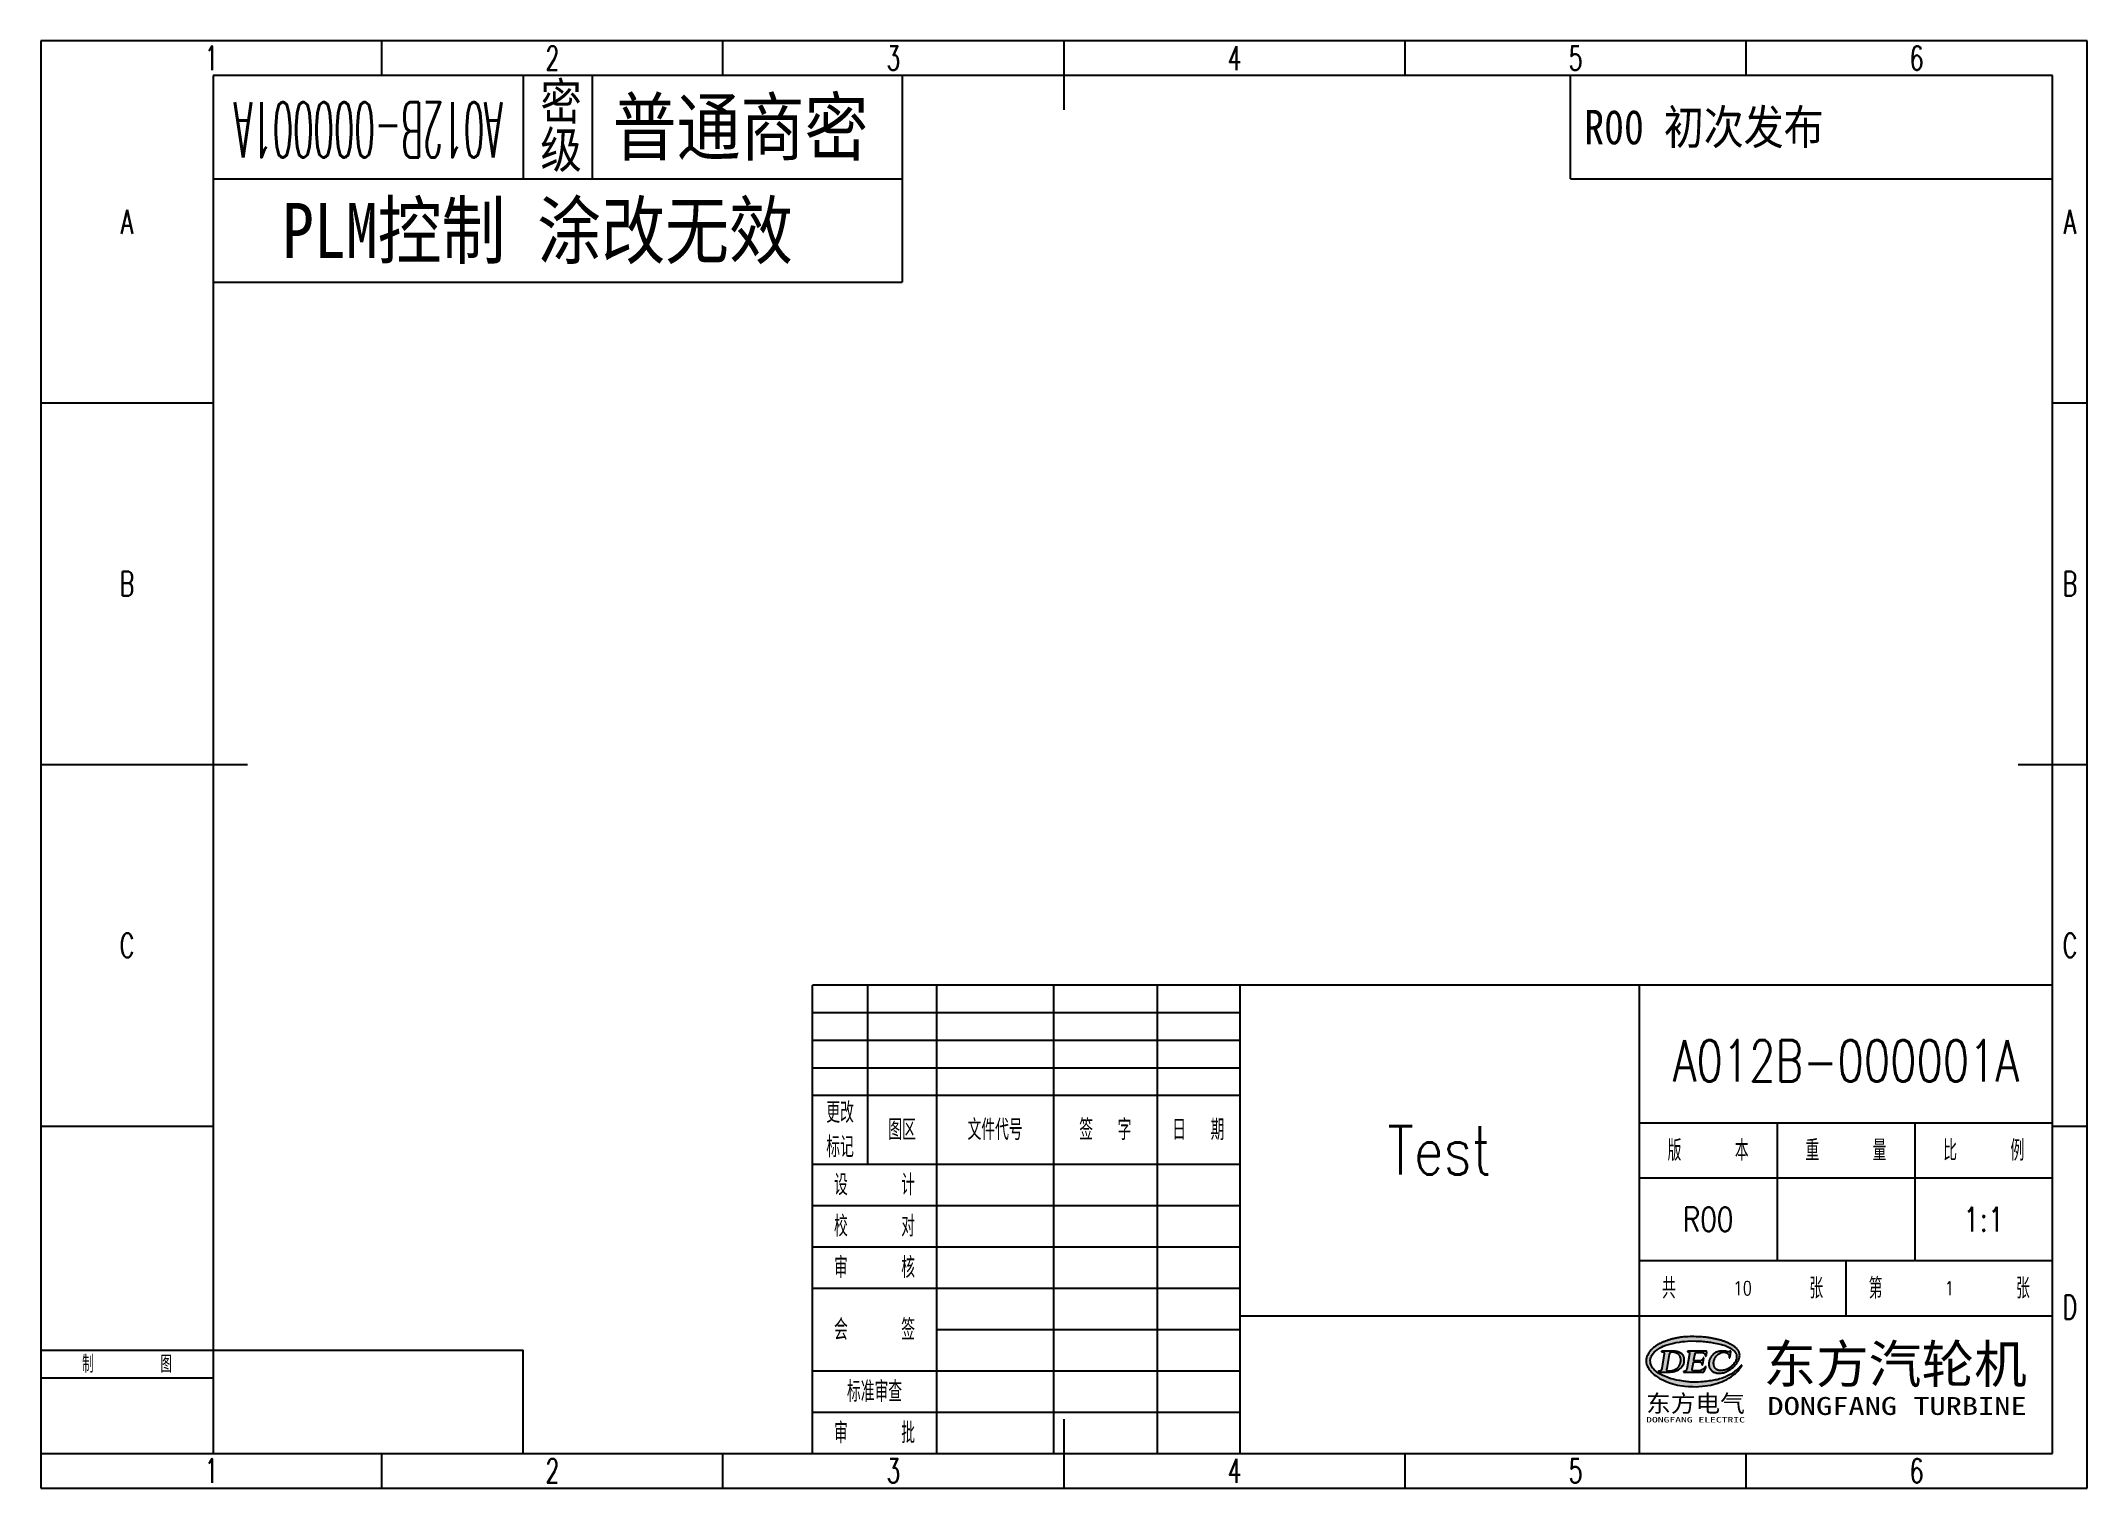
# Model space of a CAD drawing. Header units: millimetres. Extents: x 0 to 297, y 0 to 210.
import ezdxf
from ezdxf.enums import TextEntityAlignment as Align

# ---------------------------------------------------------------- set-up
doc = ezdxf.new("R2010")
doc.units = ezdxf.units.MM
doc.layers.add('PDM_Title', color=7, linetype='Continuous')
doc.styles.add('HZ', font='TXT.SHX', dxfattribs={"width": 0.667, "bigfont": 'HZTXT.SHX'})
doc.styles.add('pdmHT', font='SIMHEI.TTF')

# ---------------------------------------------------------------- blocks, each defined once
blk = doc.blocks.new('FitPDM_DWGFrame')
at = {"layer": 'PDM_Title'}
h = blk.add_hatch(color=2, dxfattribs=at)
h.paths.add_polyline_path([(235.25, 19.86), (235.24, 19.83), (235.23, 19.81), (235.24, 19.79), (235.26, 19.76), (235.47, 19.76), (235.51, 19.74), (235.55, 19.72), (235.59, 19.67), (235.62, 19.62), (235.63, 19.53), (235.26, 17.33), (235.25, 17.22), (235.2, 17.15), (235.15, 17.08), (235.08, 17.01), (235, 16.96), (234.91, 16.96), (234.82, 16.94), (234.75, 16.93), (234.73, 16.88), (234.75, 16.84), (234.79, 16.84), (236.5, 16.84), (236.71, 16.86), (236.92, 16.89), (237.13, 16.93), (237.32, 16.99), (237.48, 17.06), (237.7, 17.17), (237.88, 17.28), (238.01, 17.39), (238.17, 17.56), (238.29, 17.72), (238.38, 17.87), (238.45, 18.05), (238.51, 18.2), (238.53, 18.41), (238.54, 18.59), (238.53, 18.78), (238.5, 18.96), (238.44, 19.13), (238.33, 19.3), (238.18, 19.47), (237.96, 19.62), (237.76, 19.71), (237.48, 19.8), (237.21, 19.86), (236.96, 19.86)])
h.paths.add_polyline_path([(236.45, 19.62), (236.4, 19.56), (236.37, 19.48), (236.34, 19.38), (235.99, 17.35), (235.97, 17.24), (235.97, 17.15), (235.97, 17.09), (236.05, 17.04), (236.14, 17.01), (236.32, 17.01), (236.52, 17.02), (236.64, 17.03), (236.77, 17.05), (236.91, 17.09), (237, 17.12), (237.1, 17.15), (237.18, 17.19), (237.28, 17.24), (237.36, 17.29), (237.43, 17.35), (237.51, 17.39), (237.57, 17.43), (237.62, 17.49), (237.68, 17.57), (237.72, 17.63), (237.77, 17.71), (237.81, 17.78), (237.83, 17.82), (237.89, 17.91), (237.92, 17.99), (237.95, 18.08), (237.98, 18.19), (238, 18.29), (238.03, 18.4), (238.04, 18.51), (238.04, 18.6), (238.04, 18.69), (238, 18.9), (237.96, 19.04), (237.93, 19.09), (237.89, 19.17), (237.84, 19.22), (237.81, 19.27), (237.76, 19.33), (237.72, 19.38), (237.66, 19.43), (237.58, 19.5), (237.5, 19.53), (237.4, 19.58), (237.27, 19.63), (237.08, 19.68), (236.94, 19.7), (236.81, 19.71), (236.72, 19.7)], flags=0)
h.paths.add_polyline_path([(240.21, 19.66), (241.24, 19.65), (241.31, 19.62), (241.39, 19.59), (241.44, 19.55), (241.48, 19.51), (241.52, 19.46), (241.54, 19.41), (241.56, 19.36), (241.58, 19.25), (241.6, 19.18), (241.62, 19.16), (241.64, 19.16), (241.67, 19.16), (241.71, 19.19), (241.74, 19.23), (241.76, 19.28), (241.83, 19.75), (241.83, 19.8), (241.81, 19.83), (241.78, 19.85), (241.75, 19.86), (239.02, 19.86), (238.98, 19.84), (238.98, 19.8), (239, 19.76), (239.12, 19.75), (239.21, 19.73), (239.28, 19.69), (239.31, 19.64), (239.32, 19.56), (239.31, 19.49), (238.9, 17.25), (238.87, 17.17), (238.84, 17.11), (238.79, 17.06), (238.75, 17), (238.68, 16.96), (238.63, 16.94), (238.59, 16.93), (238.43, 16.93), (238.41, 16.92), (238.4, 16.88), (238.41, 16.86), (238.43, 16.84), (241.31, 16.84), (241.35, 16.85), (241.4, 16.89), (241.42, 16.92), (241.68, 17.51), (241.69, 17.54), (241.69, 17.58), (241.67, 17.59), (241.64, 17.61), (241.6, 17.61), (241.57, 17.6), (241.53, 17.56), (241.5, 17.51), (241.47, 17.46), (241.43, 17.4), (241.35, 17.34), (241.25, 17.27), (241.17, 17.21), (241.1, 17.17), (241.02, 17.12), (240.94, 17.08), (240.88, 17.05), (240.8, 17.03), (240.72, 17.02), (240.65, 17.01), (239.84, 17), (239.78, 17.02), (239.73, 17.05), (239.71, 17.07), (239.7, 17.16), (239.7, 17.27), (239.86, 18.2), (239.87, 18.25), (239.88, 18.28), (239.91, 18.3), (239.98, 18.31), (240.71, 18.31), (240.83, 18.29), (240.93, 18.27), (240.99, 18.22), (241.03, 18.17), (241.07, 18.11), (241.09, 18.05), (241.08, 17.99), (241.08, 17.95), (241.09, 17.9), (241.11, 17.89), (241.15, 17.89), (241.18, 17.9), (241.21, 17.92), (241.22, 17.95), (241.38, 18.82), (241.39, 18.87), (241.39, 18.89), (241.37, 18.9), (241.34, 18.91), (241.31, 18.91), (241.29, 18.89), (241.27, 18.83), (241.25, 18.76), (241.23, 18.7), (241.2, 18.65), (241.15, 18.61), (241.12, 18.58), (241.05, 18.54), (240.99, 18.51), (240.92, 18.48), (240.87, 18.48), (239.97, 18.48), (239.93, 18.51), (239.92, 18.56), (239.94, 18.65), (240.09, 19.52), (240.1, 19.57), (240.12, 19.6), (240.14, 19.63)])
h.paths.add_polyline_path([(246.82, 17.6), (246.86, 17.66), (246.9, 17.72), (246.91, 17.73), (246.91, 17.75), (246.91, 17.77), (246.89, 17.79), (246.88, 17.82), (246.85, 17.82), (246.81, 17.81), (246.77, 17.78), (246.73, 17.72), (246.69, 17.66), (246.67, 17.64), (246.53, 17.49), (246.35, 17.34), (246.27, 17.26), (246.17, 17.18), (246.06, 17.08), (245.96, 17), (245.87, 16.94), (245.78, 16.87), (245.59, 16.72), (245.46, 16.64), (245.27, 16.53), (245.09, 16.42), (244.9, 16.33), (244.73, 16.24), (244.64, 16.2), (244.58, 16.17), (244.41, 16.11), (244.26, 16.04), (244.06, 15.97), (243.87, 15.9), (243.66, 15.83), (243.46, 15.77), (243.24, 15.72), (243.03, 15.69), (242.83, 15.66), (242.62, 15.61), (242.42, 15.58), (242.13, 15.54), (241.94, 15.51), (241.7, 15.48), (241.47, 15.46), (241.21, 15.44), (240.92, 15.41), (240.57, 15.39), (240.21, 15.39), (240.03, 15.38), (239.79, 15.37), (239.4, 15.39), (239.2, 15.41), (239.06, 15.43), (238.83, 15.46), (238.65, 15.46), (238.43, 15.51), (238.14, 15.54), (237.95, 15.59), (237.74, 15.61), (237.46, 15.67), (237.19, 15.73), (236.91, 15.79), (236.64, 15.87), (236.26, 15.99), (236.05, 16.08), (235.8, 16.17), (235.58, 16.27), (235.4, 16.35), (235.22, 16.43), (235.05, 16.54), (234.82, 16.64), (234.64, 16.77), (234.48, 16.89), (234.32, 17.04), (234.17, 17.18), (234.02, 17.36), (233.94, 17.46), (233.81, 17.65), (233.72, 17.83), (233.65, 18.06), (233.61, 18.28), (233.6, 18.55), (233.64, 18.77), (233.7, 19.01), (233.79, 19.16), (233.87, 19.32), (234.01, 19.51), (234.16, 19.7), (234.34, 19.87), (234.59, 20.07), (234.89, 20.26), (234.99, 20.33), (235.23, 20.45), (235.48, 20.58), (235.85, 20.73), (236.23, 20.83), (236.63, 20.95), (237.01, 21.05), (237.32, 21.11), (237.83, 21.19), (238.23, 21.25), (238.62, 21.29), (239, 21.32), (239.34, 21.35), (240.25, 21.34), (240.8, 21.31), (241.02, 21.3), (241.26, 21.27), (241.47, 21.25), (241.7, 21.24), (241.92, 21.21), (242.11, 21.18), (242.34, 21.15), (242.52, 21.12), (242.75, 21.09), (242.99, 21.04), (243.26, 20.99), (243.52, 20.93), (243.71, 20.87), (243.93, 20.82), (244.1, 20.78), (244.3, 20.74), (244.46, 20.68), (244.65, 20.61), (244.76, 20.54), (244.87, 20.51), (244.98, 20.46), (245.07, 20.4), (245.15, 20.36), (245.25, 20.3), (245.36, 20.23), (245.46, 20.16), (245.53, 20.09), (245.62, 20.02), (245.69, 19.95), (245.8, 19.86), (245.87, 19.77), (245.91, 19.69), (245.95, 19.63), (246, 19.55), (246.04, 19.49), (246.06, 19.41), (246.09, 19.32), (246.11, 19.21), (246.11, 19.03), (246.11, 18.88), (246.09, 18.75), (246.06, 18.66), (246.04, 18.57), (246.01, 18.47), (245.95, 18.36), (245.9, 18.29), (245.82, 18.15), (245.75, 18.05), (245.68, 17.95), (245.57, 17.85), (245.49, 17.77), (245.4, 17.68), (245.34, 17.62), (245.23, 17.54), (245.15, 17.48), (245.06, 17.42), (244.97, 17.37), (244.84, 17.31), (244.76, 17.27), (244.68, 17.23), (244.59, 17.18), (244.49, 17.14), (244.35, 17.12), (244.22, 17.09), (244.07, 17.05), (243.87, 17.05), (243.65, 17.05), (243.56, 17.08), (243.44, 17.11), (243.36, 17.14), (243.29, 17.18), (243.22, 17.22), (243.16, 17.26), (243.12, 17.3), (243.08, 17.33), (243.04, 17.35), (243.01, 17.4), (242.98, 17.44), (242.96, 17.48), (242.93, 17.53), (242.9, 17.59), (242.88, 17.65), (242.86, 17.72), (242.84, 17.79), (242.82, 17.88), (242.81, 17.97), (242.79, 18.11), (242.79, 18.24), (242.82, 18.34), (242.83, 18.41), (242.84, 18.48), (242.87, 18.57), (242.9, 18.65), (242.93, 18.73), (242.96, 18.79), (242.99, 18.85), (243.02, 18.91), (243.04, 18.97), (243.06, 19), (243.1, 19.04), (243.12, 19.08), (243.16, 19.11), (243.18, 19.13), (243.19, 19.16), (243.21, 19.18), (243.24, 19.22), (243.25, 19.24), (243.27, 19.26), (243.32, 19.3), (243.35, 19.35), (243.45, 19.42), (243.53, 19.48), (243.63, 19.53), (243.72, 19.59), (243.8, 19.62), (243.87, 19.65), (243.98, 19.68), (244.06, 19.7), (244.12, 19.73), (244.23, 19.73), (244.38, 19.73), (244.46, 19.71), (244.55, 19.68), (244.63, 19.66), (244.71, 19.62), (244.77, 19.58), (244.82, 19.54), (244.87, 19.49), (244.92, 19.43), (244.96, 19.39), (244.99, 19.34), (245, 19.29), (245.03, 19.23), (245.03, 19.16), (245.05, 19.07), (245.07, 18.99), (245.07, 18.91), (245.08, 18.89), (245.1, 18.89), (245.14, 18.88), (245.15, 18.89), (245.17, 18.91), (245.17, 18.99), (245.18, 19.11), (245.3, 19.82), (245.3, 19.85), (245.28, 19.87), (245.26, 19.89), (245.22, 19.89), (245.18, 19.87), (245.15, 19.85), (245.13, 19.82), (245.12, 19.8), (245.09, 19.78), (245.04, 19.76), (245, 19.75), (244.95, 19.75), (244.88, 19.76), (244.82, 19.78), (244.73, 19.8), (244.63, 19.82), (244.54, 19.85), (244.43, 19.86), (244.31, 19.87), (244.16, 19.89), (244, 19.89), (243.84, 19.87), (243.68, 19.86), (243.58, 19.84), (243.5, 19.82), (243.39, 19.79), (243.3, 19.76), (243.22, 19.73), (243.15, 19.71), (243.06, 19.65), (242.97, 19.6), (242.9, 19.56), (242.85, 19.51), (242.8, 19.47), (242.74, 19.42), (242.66, 19.34), (242.58, 19.26), (242.52, 19.19), (242.48, 19.13), (242.43, 19.08), (242.38, 19.01), (242.34, 18.93), (242.3, 18.86), (242.27, 18.77), (242.23, 18.7), (242.19, 18.6), (242.17, 18.52), (242.17, 18.46), (242.15, 18.41), (242.14, 18.3), (242.11, 18.21), (242.11, 18.14), (242.1, 18.05), (242.09, 18.01), (242.1, 17.98), (242.11, 17.89), (242.12, 17.8), (242.14, 17.71), (242.15, 17.62), (242.16, 17.54), (242.21, 17.44), (242.25, 17.37), (242.3, 17.29), (242.34, 17.23), (242.39, 17.17), (242.44, 17.13), (242.5, 17.06), (242.55, 17), (242.62, 16.95), (242.7, 16.89), (242.78, 16.84), (242.85, 16.81), (242.92, 16.79), (243.04, 16.75), (243.15, 16.71), (243.27, 16.69), (243.42, 16.68), (243.57, 16.67), (243.74, 16.68), (243.91, 16.69), (244.07, 16.71), (244.22, 16.74), (244.33, 16.77), (244.41, 16.79), (244.49, 16.82), (244.61, 16.86), (244.68, 16.91), (244.77, 16.94), (244.87, 17), (244.94, 17.04), (245.01, 17.08), (245.11, 17.14), (245.18, 17.2), (245.29, 17.26), (245.35, 17.31), (245.41, 17.36), (245.46, 17.38), (245.53, 17.45), (245.61, 17.5), (245.67, 17.56), (245.72, 17.62), (245.77, 17.65), (245.83, 17.71), (245.85, 17.75), (245.91, 17.8), (245.94, 17.86), (245.98, 17.88), (246.01, 17.92), (246.04, 17.95), (246.06, 17.99), (246.1, 18.04), (246.14, 18.08), (246.16, 18.12), (246.2, 18.18), (246.24, 18.24), (246.28, 18.28), (246.31, 18.35), (246.36, 18.4), (246.38, 18.45), (246.4, 18.49), (246.42, 18.56), (246.44, 18.61), (246.47, 18.69), (246.5, 18.76), (246.52, 18.84), (246.54, 18.91), (246.56, 18.99), (246.57, 19.08), (246.58, 19.24), (246.57, 19.46), (246.55, 19.58), (246.52, 19.66), (246.49, 19.75), (246.46, 19.8), (246.43, 19.86), (246.39, 19.93), (246.34, 20), (246.3, 20.05), (246.26, 20.11), (246.2, 20.16), (246.14, 20.25), (246.06, 20.31), (246, 20.38), (245.94, 20.42), (245.86, 20.49), (245.79, 20.55), (245.71, 20.61), (245.65, 20.66), (245.57, 20.7), (245.5, 20.74), (245.41, 20.79), (245.34, 20.83), (245.27, 20.87), (245.2, 20.9), (245.12, 20.94), (245.06, 20.98), (245.02, 20.99), (244.96, 21.01), (244.86, 21.07), (244.76, 21.1), (244.69, 21.14), (244.59, 21.17), (244.51, 21.21), (244.43, 21.24), (244.35, 21.27), (244.27, 21.31), (244.18, 21.33), (244.09, 21.36), (244, 21.38), (243.92, 21.42), (243.82, 21.45), (243.72, 21.47), (243.62, 21.5), (243.53, 21.53), (243.43, 21.55), (243.33, 21.58), (243.22, 21.6), (243.12, 21.62), (243.04, 21.64), (242.95, 21.66), (242.82, 21.68), (242.74, 21.7), (242.64, 21.71), (242.57, 21.74), (242.46, 21.75), (242.38, 21.77), (242.27, 21.79), (242.11, 21.81), (242, 21.83), (241.91, 21.85), (241.8, 21.87), (241.67, 21.88), (241.49, 21.9), (241.34, 21.92), (241.14, 21.94), (240.95, 21.95), (240.75, 21.95), (240.54, 21.96), (240.27, 21.97), (239.96, 21.98), (239.61, 21.99), (239.37, 21.99), (239.1, 21.96), (238.88, 21.96), (238.62, 21.95), (238.41, 21.93), (238.24, 21.9), (238.05, 21.88), (237.9, 21.86), (237.8, 21.84), (237.71, 21.82), (237.61, 21.8), (237.48, 21.78), (237.39, 21.76), (237.25, 21.73), (237.14, 21.71), (237.06, 21.69), (236.95, 21.66), (236.82, 21.64), (236.73, 21.62), (236.65, 21.59), (236.54, 21.56), (236.43, 21.53), (236.33, 21.5), (236.24, 21.47), (236.18, 21.45), (236.09, 21.42), (235.99, 21.38), (235.91, 21.37), (235.85, 21.33), (235.78, 21.31), (235.7, 21.27), (235.6, 21.24), (235.52, 21.2), (235.43, 21.17), (235.34, 21.13), (235.25, 21.09), (235.17, 21.04), (235.08, 21), (235, 20.96), (234.91, 20.92), (234.84, 20.87), (234.75, 20.83), (234.66, 20.78), (234.57, 20.73), (234.5, 20.69), (234.43, 20.64), (234.35, 20.58), (234.24, 20.51), (234.09, 20.38), (233.91, 20.23), (233.71, 20.05), (233.55, 19.84), (233.39, 19.65), (233.29, 19.45), (233.19, 19.23), (233.12, 19.09), (233.07, 18.88), (233.02, 18.67), (233.01, 18.51), (233.01, 18.4), (233, 18.3), (233.01, 18.21), (233.06, 17.94), (233.14, 17.74), (233.27, 17.48), (233.39, 17.31), (233.51, 17.13), (233.66, 16.96), (233.81, 16.78), (233.98, 16.62), (234.18, 16.44), (234.42, 16.27), (234.68, 16.09), (234.93, 15.92), (235.19, 15.78), (235.53, 15.64), (235.9, 15.47), (236.38, 15.29), (236.87, 15.13), (237.21, 15.02), (237.56, 14.95), (237.89, 14.88), (238.29, 14.83), (238.63, 14.79), (239.14, 14.76), (239.76, 14.72), (240.27, 14.71), (240.64, 14.75), (241.12, 14.77), (241.55, 14.83), (241.95, 14.89), (242.39, 14.95), (242.85, 15.06), (243.27, 15.17), (243.66, 15.31), (243.99, 15.43), (244.35, 15.59), (244.7, 15.75), (245, 15.93), (245.34, 16.15), (245.63, 16.36), (245.82, 16.51), (245.92, 16.59), (246, 16.66), (246.14, 16.8), (246.32, 16.98), (246.46, 17.16), (246.56, 17.29), (246.67, 17.41)])
at = {"layer": 'PDM_Title', "color": 2}
for p, q in [((297, 210), (0, 210)), ((0, 210), (0, 0)), ((49.5, 205), (49.5, 210)), ((99, 205), (99, 210)), ((198, 205), (198, 210)), ((247.5, 205), (247.5, 210)), ((297, 0), (297, 210)), ((0, 157.5), (25, 157.5)), ((292, 157.5), (297, 157.5)), ((120, 73), (120, 47)), ((130, 73), (130, 5)), ((147, 73), (147, 5)), ((162, 73), (162, 5)), ((174, 73), (174, 5)), ((232, 73), (232, 5)), ((112, 69), (174, 69)), ((112, 65), (174, 65)), ((112, 61), (174, 61)), ((112, 57), (174, 57)), ((0, 52.5), (25, 52.5)), ((232, 53), (292, 53)), ((252, 53), (252, 33)), ((272, 53), (272, 33)), ((292, 52.5), (297, 52.5)), ((112, 47), (174, 47)), ((232, 45), (292, 45)), ((112, 41), (174, 41)), ((112, 35), (174, 35)), ((232, 33), (292, 33)), ((262, 33), (262, 25)), ((112, 29), (174, 29)), ((174, 25), (232, 25)), ((232, 25), (292, 25)), ((130, 23), (174, 23)), ((234.75, 20.83), (234.66, 20.78)), ((234.84, 20.87), (234.75, 20.83)), ((234.91, 20.92), (234.84, 20.87)), ((235, 20.96), (234.91, 20.92)), ((235.08, 21), (235, 20.96)), ((235.17, 21.04), (235.08, 21)), ((235.25, 21.09), (235.17, 21.04)), ((235.34, 21.13), (235.25, 21.09)), ((235.43, 21.17), (235.34, 21.13)), ((235.52, 21.2), (235.43, 21.17)), ((235.6, 21.24), (235.52, 21.2)), ((235.7, 21.27), (235.6, 21.24)), ((235.78, 21.31), (235.7, 21.27)), ((235.85, 21.33), (235.78, 21.31)), ((235.91, 21.37), (235.85, 21.33)), ((235.85, 20.73), (236.23, 20.83)), ((235.99, 21.38), (235.91, 21.37)), ((236.09, 21.42), (235.99, 21.38)), ((236.18, 21.45), (236.09, 21.42)), ((236.24, 21.47), (236.18, 21.45)), ((236.23, 20.83), (236.63, 20.95)), ((236.33, 21.5), (236.24, 21.47)), ((236.43, 21.53), (236.33, 21.5)), ((236.54, 21.56), (236.43, 21.53)), ((236.65, 21.59), (236.54, 21.56)), ((236.63, 20.95), (237.01, 21.05)), ((236.73, 21.62), (236.65, 21.59)), ((236.82, 21.64), (236.73, 21.62)), ((236.95, 21.66), (236.82, 21.64)), ((237.06, 21.69), (236.95, 21.66)), ((237.01, 21.05), (237.32, 21.11)), ((237.14, 21.71), (237.06, 21.69)), ((237.25, 21.73), (237.14, 21.71)), ((237.39, 21.76), (237.25, 21.73)), ((237.32, 21.11), (237.83, 21.19)), ((237.48, 21.78), (237.39, 21.76)), ((237.61, 21.8), (237.48, 21.78)), ((237.71, 21.82), (237.61, 21.8)), ((237.8, 21.84), (237.71, 21.82)), ((237.9, 21.86), (237.8, 21.84)), ((237.83, 21.19), (238.23, 21.25)), ((238.05, 21.88), (237.9, 21.86)), ((238.24, 21.9), (238.05, 21.88)), ((238.23, 21.25), (238.62, 21.29)), ((238.41, 21.93), (238.24, 21.9)), ((238.62, 21.95), (238.41, 21.93)), ((238.88, 21.96), (238.62, 21.95)), ((238.62, 21.29), (239, 21.32)), ((239.1, 21.96), (238.88, 21.96)), ((239, 21.32), (239.34, 21.35)), ((239.37, 21.99), (239.1, 21.96)), ((239.34, 21.35), (240.25, 21.34)), ((239.61, 21.99), (239.37, 21.99)), ((239.96, 21.98), (239.61, 21.99)), ((240.27, 21.97), (239.96, 21.98)), ((240.25, 21.34), (240.8, 21.31)), ((240.54, 21.96), (240.27, 21.97)), ((240.75, 21.95), (240.54, 21.96)), ((240.95, 21.95), (240.75, 21.95)), ((240.8, 21.31), (241.02, 21.3)), ((241.14, 21.94), (240.95, 21.95)), ((241.02, 21.3), (241.26, 21.27)), ((241.34, 21.92), (241.14, 21.94)), ((241.26, 21.27), (241.47, 21.25)), ((241.49, 21.9), (241.34, 21.92)), ((241.47, 21.25), (241.7, 21.24)), ((241.67, 21.88), (241.49, 21.9)), ((241.8, 21.87), (241.67, 21.88)), ((241.7, 21.24), (241.92, 21.21)), ((241.91, 21.85), (241.8, 21.87)), ((242, 21.83), (241.91, 21.85)), ((241.92, 21.21), (242.11, 21.18)), ((242.11, 21.81), (242, 21.83)), ((242.27, 21.79), (242.11, 21.81)), ((242.11, 21.18), (242.34, 21.15)), ((242.38, 21.77), (242.27, 21.79)), ((242.34, 21.15), (242.52, 21.12)), ((242.46, 21.75), (242.38, 21.77)), ((242.57, 21.74), (242.46, 21.75)), ((242.52, 21.12), (242.75, 21.09)), ((242.64, 21.71), (242.57, 21.74)), ((242.74, 21.7), (242.64, 21.71)), ((242.82, 21.68), (242.74, 21.7)), ((242.75, 21.09), (242.99, 21.04)), ((242.95, 21.66), (242.82, 21.68)), ((243.04, 21.64), (242.95, 21.66)), ((242.99, 21.04), (243.26, 20.99)), ((243.12, 21.62), (243.04, 21.64)), ((243.22, 21.6), (243.12, 21.62)), ((243.33, 21.58), (243.22, 21.6)), ((243.26, 20.99), (243.52, 20.93)), ((243.43, 21.55), (243.33, 21.58)), ((243.53, 21.53), (243.43, 21.55)), ((243.52, 20.93), (243.71, 20.87)), ((243.62, 21.5), (243.53, 21.53)), ((243.72, 21.47), (243.62, 21.5)), ((243.71, 20.87), (243.93, 20.82)), ((243.82, 21.45), (243.72, 21.47)), ((243.92, 21.42), (243.82, 21.45)), ((244, 21.38), (243.92, 21.42)), ((243.93, 20.82), (244.1, 20.78)), ((244.09, 21.36), (244, 21.38)), ((244.18, 21.33), (244.09, 21.36)), ((244.27, 21.31), (244.18, 21.33)), ((244.35, 21.27), (244.27, 21.31)), ((244.43, 21.24), (244.35, 21.27)), ((244.51, 21.21), (244.43, 21.24)), ((244.59, 21.17), (244.51, 21.21)), ((244.69, 21.14), (244.59, 21.17)), ((244.76, 21.1), (244.69, 21.14)), ((244.86, 21.07), (244.76, 21.1)), ((244.96, 21.01), (244.86, 21.07)), ((245.02, 20.99), (244.96, 21.01)), ((245.06, 20.98), (245.02, 20.99)), ((245.12, 20.94), (245.06, 20.98)), ((245.2, 20.9), (245.12, 20.94)), ((245.27, 20.87), (245.2, 20.9)), ((245.34, 20.83), (245.27, 20.87)), ((245.41, 20.79), (245.34, 20.83)), ((0, 20), (25, 20)), ((233.01, 18.4), (233, 18.3)), ((233, 18.3), (233.01, 18.21)), ((233.02, 18.67), (233.01, 18.51)), ((233.01, 18.51), (233.01, 18.4)), ((233.01, 18.21), (233.06, 17.94)), ((233.07, 18.88), (233.02, 18.67)), ((233.06, 17.94), (233.14, 17.74)), ((233.12, 19.09), (233.07, 18.88)), ((233.19, 19.23), (233.12, 19.09)), ((233.29, 19.45), (233.19, 19.23)), ((233.39, 19.65), (233.29, 19.45)), ((233.55, 19.84), (233.39, 19.65)), ((233.71, 20.05), (233.55, 19.84)), ((233.6, 18.55), (233.64, 18.77)), ((233.61, 18.28), (233.6, 18.55)), ((233.65, 18.06), (233.61, 18.28)), ((233.64, 18.77), (233.7, 19.01)), ((233.72, 17.83), (233.65, 18.06)), ((233.7, 19.01), (233.79, 19.16)), ((233.91, 20.23), (233.71, 20.05)), ((233.81, 17.65), (233.72, 17.83)), ((233.79, 19.16), (233.87, 19.32)), ((233.87, 19.32), (234.01, 19.51)), ((234.09, 20.38), (233.91, 20.23)), ((234.01, 19.51), (234.16, 19.7)), ((234.24, 20.51), (234.09, 20.38)), ((234.16, 19.7), (234.34, 19.87)), ((234.35, 20.58), (234.24, 20.51)), ((234.34, 19.87), (234.59, 20.07)), ((234.43, 20.64), (234.35, 20.58)), ((234.5, 20.69), (234.43, 20.64)), ((234.57, 20.73), (234.5, 20.69)), ((234.66, 20.78), (234.57, 20.73)), ((234.59, 20.07), (234.89, 20.26)), ((234.89, 20.26), (234.99, 20.33)), ((234.99, 20.33), (235.23, 20.45)), ((235.23, 20.45), (235.48, 20.58)), ((235.24, 19.83), (235.23, 19.81)), ((235.23, 19.81), (235.24, 19.79)), ((235.25, 19.86), (235.24, 19.83)), ((235.24, 19.79), (235.26, 19.76)), ((236.96, 19.86), (235.25, 19.86)), ((235.26, 19.76), (235.47, 19.76)), ((235.63, 19.53), (235.26, 17.33)), ((235.47, 19.76), (235.51, 19.74)), ((235.48, 20.58), (235.85, 20.73)), ((235.51, 19.74), (235.55, 19.72)), ((235.55, 19.72), (235.59, 19.67)), ((235.59, 19.67), (235.62, 19.62)), ((235.62, 19.62), (235.63, 19.53)), ((236.34, 19.38), (235.99, 17.35)), ((236.37, 19.48), (236.34, 19.38)), ((236.4, 19.56), (236.37, 19.48)), ((236.45, 19.62), (236.4, 19.56)), ((236.72, 19.7), (236.45, 19.62)), ((236.81, 19.71), (236.72, 19.7)), ((236.94, 19.7), (236.81, 19.71)), ((237.08, 19.68), (236.94, 19.7)), ((237.21, 19.86), (236.96, 19.86)), ((237.27, 19.63), (237.08, 19.68)), ((237.48, 19.8), (237.21, 19.86)), ((237.4, 19.58), (237.27, 19.63)), ((237.5, 19.53), (237.4, 19.58)), ((237.76, 19.71), (237.48, 19.8)), ((237.58, 19.5), (237.5, 19.53)), ((237.66, 19.43), (237.58, 19.5)), ((237.72, 19.38), (237.66, 19.43)), ((237.76, 19.33), (237.72, 19.38)), ((237.96, 19.62), (237.76, 19.71)), ((237.81, 19.27), (237.76, 19.33)), ((237.84, 19.22), (237.81, 19.27)), ((237.81, 17.78), (237.83, 17.82)), ((237.83, 17.82), (237.89, 17.91)), ((237.89, 19.17), (237.84, 19.22)), ((237.93, 19.09), (237.89, 19.17)), ((237.89, 17.91), (237.92, 17.99)), ((237.92, 17.99), (237.95, 18.08)), ((237.96, 19.04), (237.93, 19.09)), ((237.95, 18.08), (237.98, 18.19)), ((238.18, 19.47), (237.96, 19.62)), ((238, 18.9), (237.96, 19.04)), ((237.98, 18.19), (238, 18.29)), ((238.04, 18.69), (238, 18.9)), ((238, 18.29), (238.03, 18.4)), ((238.03, 18.4), (238.04, 18.51)), ((238.04, 18.6), (238.04, 18.69)), ((238.04, 18.51), (238.04, 18.6)), ((238.33, 19.3), (238.18, 19.47)), ((238.29, 17.72), (238.38, 17.87)), ((238.44, 19.13), (238.33, 19.3)), ((238.38, 17.87), (238.45, 18.05)), ((238.5, 18.96), (238.44, 19.13)), ((238.45, 18.05), (238.51, 18.2)), ((238.53, 18.78), (238.5, 18.96)), ((238.51, 18.2), (238.53, 18.41)), ((238.54, 18.59), (238.53, 18.78)), ((238.53, 18.41), (238.54, 18.59)), ((239.31, 19.49), (238.9, 17.25)), ((239.02, 19.86), (238.98, 19.84)), ((238.98, 19.84), (238.98, 19.8)), ((238.98, 19.8), (239, 19.76)), ((239, 19.76), (239.12, 19.75)), ((241.75, 19.86), (239.02, 19.86)), ((239.12, 19.75), (239.21, 19.73)), ((239.21, 19.73), (239.28, 19.69)), ((239.28, 19.69), (239.31, 19.64)), ((239.31, 19.64), (239.32, 19.56)), ((239.32, 19.56), (239.31, 19.49)), ((239.7, 17.27), (239.86, 18.2)), ((239.86, 18.2), (239.87, 18.25)), ((239.87, 18.25), (239.88, 18.28)), ((239.88, 18.28), (239.91, 18.3)), ((239.91, 18.3), (239.98, 18.31)), ((239.92, 18.56), (239.94, 18.65)), ((239.93, 18.51), (239.92, 18.56)), ((239.97, 18.48), (239.93, 18.51)), ((239.94, 18.65), (240.09, 19.52)), ((240.87, 18.48), (239.97, 18.48)), ((239.98, 18.31), (240.71, 18.31)), ((240.09, 19.52), (240.1, 19.57)), ((240.1, 19.57), (240.12, 19.6)), ((240.12, 19.6), (240.14, 19.63)), ((240.14, 19.63), (240.21, 19.66)), ((240.21, 19.66), (241.24, 19.65)), ((240.71, 18.31), (240.83, 18.29)), ((240.83, 18.29), (240.93, 18.27)), ((240.92, 18.48), (240.87, 18.48)), ((240.99, 18.51), (240.92, 18.48)), ((240.93, 18.27), (240.99, 18.22)), ((241.05, 18.54), (240.99, 18.51)), ((240.99, 18.22), (241.03, 18.17)), ((241.03, 18.17), (241.07, 18.11)), ((241.12, 18.58), (241.05, 18.54)), ((241.07, 18.11), (241.09, 18.05)), ((241.09, 18.05), (241.08, 17.99)), ((241.08, 17.99), (241.08, 17.95)), ((241.08, 17.95), (241.09, 17.9)), ((241.09, 17.9), (241.11, 17.89)), ((241.11, 17.89), (241.15, 17.89)), ((241.15, 18.61), (241.12, 18.58)), ((241.2, 18.65), (241.15, 18.61)), ((241.15, 17.89), (241.18, 17.9)), ((241.18, 17.9), (241.21, 17.92)), ((241.23, 18.7), (241.2, 18.65)), ((241.21, 17.92), (241.22, 17.95)), ((241.22, 17.95), (241.38, 18.82)), ((241.25, 18.76), (241.23, 18.7)), ((241.24, 19.65), (241.31, 19.62)), ((241.27, 18.83), (241.25, 18.76)), ((241.29, 18.89), (241.27, 18.83)), ((241.31, 18.91), (241.29, 18.89)), ((241.31, 19.62), (241.39, 19.59)), ((241.34, 18.91), (241.31, 18.91)), ((241.37, 18.9), (241.34, 18.91)), ((241.39, 18.89), (241.37, 18.9)), ((241.38, 18.82), (241.39, 18.87)), ((241.39, 19.59), (241.44, 19.55)), ((241.39, 18.87), (241.39, 18.89)), ((241.44, 19.55), (241.48, 19.51)), ((241.48, 19.51), (241.52, 19.46)), ((241.52, 19.46), (241.54, 19.41)), ((241.54, 19.41), (241.56, 19.36)), ((241.56, 19.36), (241.58, 19.25)), ((241.58, 19.25), (241.6, 19.18)), ((241.6, 19.18), (241.62, 19.16)), ((241.62, 19.16), (241.64, 19.16)), ((241.64, 19.16), (241.67, 19.16)), ((241.67, 19.16), (241.71, 19.19)), ((241.71, 19.19), (241.74, 19.23)), ((241.74, 19.23), (241.76, 19.28)), ((241.78, 19.85), (241.75, 19.86)), ((241.76, 19.28), (241.83, 19.75)), ((241.81, 19.83), (241.78, 19.85)), ((241.83, 19.8), (241.81, 19.83)), ((241.83, 19.75), (241.83, 19.8)), ((242.1, 18.05), (242.09, 18.01)), ((242.09, 18.01), (242.1, 17.98)), ((242.11, 18.14), (242.1, 18.05)), ((242.1, 17.98), (242.11, 17.89)), ((242.14, 18.3), (242.11, 18.21)), ((242.11, 18.21), (242.11, 18.14)), ((242.11, 17.89), (242.12, 17.8)), ((242.15, 18.41), (242.14, 18.3)), ((242.17, 18.46), (242.15, 18.41)), ((242.19, 18.6), (242.17, 18.52)), ((242.17, 18.52), (242.17, 18.46)), ((242.23, 18.7), (242.19, 18.6)), ((242.27, 18.77), (242.23, 18.7)), ((242.3, 18.86), (242.27, 18.77)), ((242.34, 18.93), (242.3, 18.86)), ((242.38, 19.01), (242.34, 18.93)), ((242.43, 19.08), (242.38, 19.01)), ((242.48, 19.13), (242.43, 19.08)), ((242.52, 19.19), (242.48, 19.13)), ((242.58, 19.26), (242.52, 19.19)), ((242.66, 19.34), (242.58, 19.26)), ((242.74, 19.42), (242.66, 19.34)), ((242.8, 19.47), (242.74, 19.42)), ((242.79, 18.24), (242.82, 18.34)), ((242.79, 18.11), (242.79, 18.24)), ((242.81, 17.97), (242.79, 18.11)), ((242.85, 19.51), (242.8, 19.47)), ((242.82, 17.88), (242.81, 17.97)), ((242.82, 18.34), (242.83, 18.41)), ((242.84, 17.79), (242.82, 17.88)), ((242.83, 18.41), (242.84, 18.48)), ((242.84, 18.48), (242.87, 18.57)), ((242.9, 19.56), (242.85, 19.51)), ((242.87, 18.57), (242.9, 18.65)), ((242.97, 19.6), (242.9, 19.56)), ((242.9, 18.65), (242.93, 18.73)), ((242.93, 18.73), (242.96, 18.79)), ((242.96, 18.79), (242.99, 18.85)), ((243.06, 19.65), (242.97, 19.6)), ((242.99, 18.85), (243.02, 18.91)), ((243.02, 18.91), (243.04, 18.97)), ((243.04, 18.97), (243.06, 19)), ((243.15, 19.71), (243.06, 19.65)), ((243.06, 19), (243.1, 19.04)), ((243.1, 19.04), (243.12, 19.08)), ((243.12, 19.08), (243.16, 19.11)), ((243.22, 19.73), (243.15, 19.71)), ((243.16, 19.11), (243.18, 19.13)), ((243.18, 19.13), (243.19, 19.16)), ((243.19, 19.16), (243.21, 19.18)), ((243.21, 19.18), (243.24, 19.22)), ((243.3, 19.76), (243.22, 19.73)), ((243.24, 19.22), (243.25, 19.24)), ((243.25, 19.24), (243.27, 19.26)), ((243.27, 19.26), (243.32, 19.3)), ((243.39, 19.79), (243.3, 19.76)), ((243.32, 19.3), (243.35, 19.35)), ((243.35, 19.35), (243.45, 19.42)), ((243.5, 19.82), (243.39, 19.79)), ((243.45, 19.42), (243.53, 19.48)), ((243.58, 19.84), (243.5, 19.82)), ((243.53, 19.48), (243.63, 19.53)), ((243.68, 19.86), (243.58, 19.84)), ((243.63, 19.53), (243.72, 19.59)), ((243.84, 19.87), (243.68, 19.86)), ((243.72, 19.59), (243.8, 19.62)), ((243.8, 19.62), (243.87, 19.65)), ((244, 19.89), (243.84, 19.87)), ((243.87, 19.65), (243.98, 19.68)), ((243.98, 19.68), (244.06, 19.7)), ((244.16, 19.89), (244, 19.89)), ((244.06, 19.7), (244.12, 19.73)), ((244.1, 20.78), (244.3, 20.74)), ((244.12, 19.73), (244.23, 19.73)), ((244.31, 19.87), (244.16, 19.89)), ((244.23, 19.73), (244.38, 19.73)), ((244.3, 20.74), (244.46, 20.68)), ((244.43, 19.86), (244.31, 19.87)), ((244.38, 19.73), (244.46, 19.71)), ((244.54, 19.85), (244.43, 19.86)), ((244.46, 20.68), (244.65, 20.61)), ((244.46, 19.71), (244.55, 19.68)), ((244.63, 19.82), (244.54, 19.85)), ((244.55, 19.68), (244.63, 19.66)), ((244.73, 19.8), (244.63, 19.82)), ((244.63, 19.66), (244.71, 19.62)), ((244.65, 20.61), (244.76, 20.54)), ((244.71, 19.62), (244.77, 19.58)), ((244.82, 19.78), (244.73, 19.8)), ((244.76, 20.54), (244.87, 20.51)), ((244.77, 19.58), (244.82, 19.54)), ((244.88, 19.76), (244.82, 19.78)), ((244.82, 19.54), (244.87, 19.49)), ((244.87, 20.51), (244.98, 20.46)), ((244.87, 19.49), (244.92, 19.43)), ((244.95, 19.75), (244.88, 19.76)), ((244.92, 19.43), (244.96, 19.39)), ((245, 19.75), (244.95, 19.75)), ((244.96, 19.39), (244.99, 19.34)), ((244.98, 20.46), (245.07, 20.4)), ((244.99, 19.34), (245, 19.29)), ((245.04, 19.76), (245, 19.75)), ((245, 19.29), (245.03, 19.23)), ((245.03, 19.23), (245.03, 19.16)), ((245.03, 19.16), (245.05, 19.07)), ((245.09, 19.78), (245.04, 19.76)), ((245.05, 19.07), (245.07, 18.99)), ((245.07, 20.4), (245.15, 20.36)), ((245.07, 18.99), (245.07, 18.91)), ((245.07, 18.91), (245.08, 18.89)), ((245.08, 18.89), (245.1, 18.89)), ((245.12, 19.8), (245.09, 19.78)), ((245.1, 18.89), (245.14, 18.88)), ((245.13, 19.82), (245.12, 19.8)), ((245.15, 19.85), (245.13, 19.82)), ((245.14, 18.88), (245.15, 18.89)), ((245.15, 20.36), (245.25, 20.3)), ((245.18, 19.87), (245.15, 19.85)), ((245.15, 18.89), (245.17, 18.91)), ((245.17, 18.99), (245.18, 19.11)), ((245.17, 18.91), (245.17, 18.99)), ((245.22, 19.89), (245.18, 19.87)), ((245.18, 19.11), (245.3, 19.82)), ((245.26, 19.89), (245.22, 19.89)), ((245.25, 20.3), (245.36, 20.23)), ((245.28, 19.87), (245.26, 19.89)), ((245.3, 19.85), (245.28, 19.87)), ((245.3, 19.82), (245.3, 19.85)), ((245.36, 20.23), (245.46, 20.16)), ((245.5, 20.74), (245.41, 20.79)), ((245.46, 20.16), (245.53, 20.09)), ((245.57, 17.85), (245.49, 17.77)), ((245.57, 20.7), (245.5, 20.74)), ((245.53, 20.09), (245.62, 20.02)), ((245.65, 20.66), (245.57, 20.7)), ((245.68, 17.95), (245.57, 17.85)), ((245.62, 20.02), (245.69, 19.95)), ((245.71, 20.61), (245.65, 20.66)), ((245.75, 18.05), (245.68, 17.95)), ((245.69, 19.95), (245.8, 19.86)), ((245.79, 20.55), (245.71, 20.61)), ((245.82, 18.15), (245.75, 18.05)), ((245.86, 20.49), (245.79, 20.55)), ((245.8, 19.86), (245.87, 19.77)), ((245.9, 18.29), (245.82, 18.15)), ((245.94, 20.42), (245.86, 20.49)), ((245.87, 19.77), (245.91, 19.69)), ((245.95, 18.36), (245.9, 18.29)), ((245.91, 19.69), (245.95, 19.63)), ((245.91, 17.8), (245.94, 17.86)), ((246, 20.38), (245.94, 20.42)), ((245.94, 17.86), (245.98, 17.88)), ((245.95, 19.63), (246, 19.55)), ((246.01, 18.47), (245.95, 18.36)), ((245.98, 17.88), (246.01, 17.92)), ((246.06, 20.31), (246, 20.38)), ((246, 19.55), (246.04, 19.49)), ((246.04, 18.57), (246.01, 18.47)), ((246.01, 17.92), (246.04, 17.95)), ((246.04, 19.49), (246.06, 19.41)), ((246.06, 18.66), (246.04, 18.57)), ((246.04, 17.95), (246.06, 17.99)), ((246.14, 20.25), (246.06, 20.31)), ((246.06, 19.41), (246.09, 19.32)), ((246.09, 18.75), (246.06, 18.66)), ((246.06, 17.99), (246.1, 18.04)), ((246.09, 19.32), (246.11, 19.21)), ((246.11, 18.88), (246.09, 18.75)), ((246.1, 18.04), (246.14, 18.08)), ((246.11, 19.21), (246.11, 19.03)), ((246.11, 19.03), (246.11, 18.88)), ((246.2, 20.16), (246.14, 20.25)), ((246.14, 18.08), (246.16, 18.12)), ((246.16, 18.12), (246.2, 18.18)), ((246.26, 20.11), (246.2, 20.16)), ((246.2, 18.18), (246.24, 18.24)), ((246.24, 18.24), (246.28, 18.28)), ((246.3, 20.05), (246.26, 20.11)), ((246.28, 18.28), (246.31, 18.35)), ((246.34, 20), (246.3, 20.05)), ((246.31, 18.35), (246.36, 18.4)), ((246.39, 19.93), (246.34, 20)), ((246.36, 18.4), (246.38, 18.45)), ((246.38, 18.45), (246.4, 18.49)), ((246.43, 19.86), (246.39, 19.93)), ((246.4, 18.49), (246.42, 18.56)), ((246.42, 18.56), (246.44, 18.61)), ((246.46, 19.8), (246.43, 19.86)), ((246.44, 18.61), (246.47, 18.69)), ((246.49, 19.75), (246.46, 19.8)), ((246.47, 18.69), (246.5, 18.76)), ((246.52, 19.66), (246.49, 19.75)), ((246.5, 18.76), (246.52, 18.84)), ((246.55, 19.58), (246.52, 19.66)), ((246.52, 18.84), (246.54, 18.91)), ((246.54, 18.91), (246.56, 18.99)), ((246.57, 19.46), (246.55, 19.58)), ((246.56, 18.99), (246.57, 19.08)), ((246.58, 19.24), (246.57, 19.46)), ((246.57, 19.08), (246.58, 19.24)), ((0, 16), (25, 16)), ((112, 17), (174, 17)), ((233.14, 17.74), (233.27, 17.48)), ((233.27, 17.48), (233.39, 17.31)), ((233.39, 17.31), (233.51, 17.13)), ((233.51, 17.13), (233.66, 16.96)), ((233.66, 16.96), (233.81, 16.78)), ((233.94, 17.46), (233.81, 17.65)), ((233.81, 16.78), (233.98, 16.62)), ((234.02, 17.36), (233.94, 17.46)), ((233.98, 16.62), (234.18, 16.44)), ((234.17, 17.18), (234.02, 17.36)), ((234.32, 17.04), (234.17, 17.18)), ((234.18, 16.44), (234.42, 16.27)), ((234.48, 16.89), (234.32, 17.04)), ((234.42, 16.27), (234.68, 16.09)), ((234.64, 16.77), (234.48, 16.89)), ((234.82, 16.64), (234.64, 16.77)), ((234.68, 16.09), (234.93, 15.92)), ((234.75, 16.93), (234.73, 16.88)), ((234.73, 16.88), (234.75, 16.84)), ((234.82, 16.94), (234.75, 16.93)), ((234.75, 16.84), (234.79, 16.84)), ((234.79, 16.84), (236.5, 16.84)), ((234.91, 16.96), (234.82, 16.94)), ((235.05, 16.54), (234.82, 16.64)), ((235, 16.96), (234.91, 16.96)), ((234.93, 15.92), (235.19, 15.78)), ((235.08, 17.01), (235, 16.96)), ((235.22, 16.43), (235.05, 16.54)), ((235.15, 17.08), (235.08, 17.01)), ((235.2, 17.15), (235.15, 17.08)), ((235.19, 15.78), (235.53, 15.64)), ((235.25, 17.22), (235.2, 17.15)), ((235.4, 16.35), (235.22, 16.43)), ((235.26, 17.33), (235.25, 17.22)), ((235.58, 16.27), (235.4, 16.35)), ((235.53, 15.64), (235.9, 15.47)), ((235.8, 16.17), (235.58, 16.27)), ((236.05, 16.08), (235.8, 16.17)), ((235.9, 15.47), (236.38, 15.29)), ((235.99, 17.35), (235.97, 17.24)), ((235.97, 17.24), (235.97, 17.15)), ((235.97, 17.15), (235.97, 17.09)), ((235.97, 17.09), (236.05, 17.04)), ((236.05, 17.04), (236.14, 17.01)), ((236.26, 15.99), (236.05, 16.08)), ((236.14, 17.01), (236.32, 17.01)), ((236.64, 15.87), (236.26, 15.99)), ((236.32, 17.01), (236.52, 17.02)), ((236.38, 15.29), (236.87, 15.13)), ((236.5, 16.84), (236.71, 16.86)), ((236.52, 17.02), (236.64, 17.03)), ((236.64, 17.03), (236.77, 17.05)), ((236.91, 15.79), (236.64, 15.87)), ((236.71, 16.86), (236.92, 16.89)), ((236.77, 17.05), (236.91, 17.09)), ((236.87, 15.13), (237.21, 15.02)), ((236.91, 17.09), (237, 17.12)), ((237.19, 15.73), (236.91, 15.79)), ((236.92, 16.89), (237.13, 16.93)), ((237, 17.12), (237.1, 17.15)), ((237.1, 17.15), (237.18, 17.19)), ((237.13, 16.93), (237.32, 16.99)), ((237.18, 17.19), (237.28, 17.24)), ((237.46, 15.67), (237.19, 15.73)), ((237.21, 15.02), (237.56, 14.95)), ((237.28, 17.24), (237.36, 17.29)), ((237.32, 16.99), (237.48, 17.06)), ((237.36, 17.29), (237.43, 17.35)), ((237.43, 17.35), (237.51, 17.39)), ((237.74, 15.61), (237.46, 15.67)), ((237.48, 17.06), (237.7, 17.17)), ((237.51, 17.39), (237.57, 17.43)), ((237.56, 14.95), (237.89, 14.88)), ((237.57, 17.43), (237.62, 17.49)), ((237.62, 17.49), (237.68, 17.57)), ((237.68, 17.57), (237.72, 17.63)), ((237.7, 17.17), (237.88, 17.28)), ((237.72, 17.63), (237.77, 17.71)), ((237.95, 15.59), (237.74, 15.61)), ((237.77, 17.71), (237.81, 17.78)), ((237.88, 17.28), (238.01, 17.39)), ((237.89, 14.88), (238.29, 14.83)), ((238.14, 15.54), (237.95, 15.59)), ((238.01, 17.39), (238.17, 17.56)), ((238.43, 15.51), (238.14, 15.54)), ((238.17, 17.56), (238.29, 17.72)), ((238.41, 16.92), (238.4, 16.88)), ((238.4, 16.88), (238.41, 16.86)), ((238.43, 16.93), (238.41, 16.92)), ((238.41, 16.86), (238.43, 16.84)), ((238.59, 16.93), (238.43, 16.93)), ((238.43, 16.84), (241.31, 16.84)), ((238.65, 15.46), (238.43, 15.51)), ((238.63, 16.94), (238.59, 16.93)), ((238.68, 16.96), (238.63, 16.94)), ((238.83, 15.46), (238.65, 15.46)), ((238.75, 17), (238.68, 16.96)), ((238.79, 17.06), (238.75, 17)), ((238.84, 17.11), (238.79, 17.06)), ((239.06, 15.43), (238.83, 15.46)), ((238.87, 17.17), (238.84, 17.11)), ((238.9, 17.25), (238.87, 17.17)), ((239.2, 15.41), (239.06, 15.43)), ((239.4, 15.39), (239.2, 15.41)), ((239.79, 15.37), (239.4, 15.39)), ((239.7, 17.16), (239.7, 17.27)), ((239.71, 17.07), (239.7, 17.16)), ((239.73, 17.05), (239.71, 17.07)), ((239.78, 17.02), (239.73, 17.05)), ((239.84, 17), (239.78, 17.02)), ((240.03, 15.38), (239.79, 15.37)), ((240.65, 17.01), (239.84, 17)), ((240.21, 15.39), (240.03, 15.38)), ((240.57, 15.39), (240.21, 15.39)), ((240.92, 15.41), (240.57, 15.39)), ((240.72, 17.02), (240.65, 17.01)), ((240.8, 17.03), (240.72, 17.02)), ((240.88, 17.05), (240.8, 17.03)), ((240.94, 17.08), (240.88, 17.05)), ((241.21, 15.44), (240.92, 15.41)), ((241.02, 17.12), (240.94, 17.08)), ((241.1, 17.17), (241.02, 17.12)), ((241.17, 17.21), (241.1, 17.17)), ((241.25, 17.27), (241.17, 17.21)), ((241.47, 15.46), (241.21, 15.44)), ((241.35, 17.34), (241.25, 17.27)), ((241.31, 16.84), (241.35, 16.85)), ((241.43, 17.4), (241.35, 17.34)), ((241.35, 16.85), (241.4, 16.89)), ((241.4, 16.89), (241.42, 16.92)), ((241.42, 16.92), (241.68, 17.51)), ((241.47, 17.46), (241.43, 17.4)), ((241.5, 17.51), (241.47, 17.46)), ((241.7, 15.48), (241.47, 15.46)), ((241.53, 17.56), (241.5, 17.51)), ((241.57, 17.6), (241.53, 17.56)), ((241.55, 14.83), (241.95, 14.89)), ((241.6, 17.61), (241.57, 17.6)), ((241.64, 17.61), (241.6, 17.61)), ((241.67, 17.59), (241.64, 17.61)), ((241.69, 17.58), (241.67, 17.59)), ((241.68, 17.51), (241.69, 17.54)), ((241.69, 17.54), (241.69, 17.58)), ((241.94, 15.51), (241.7, 15.48)), ((242.13, 15.54), (241.94, 15.51)), ((241.95, 14.89), (242.39, 14.95)), ((242.12, 17.8), (242.14, 17.71)), ((242.42, 15.58), (242.13, 15.54)), ((242.14, 17.71), (242.15, 17.62)), ((242.15, 17.62), (242.16, 17.54)), ((242.16, 17.54), (242.21, 17.44)), ((242.21, 17.44), (242.25, 17.37)), ((242.25, 17.37), (242.3, 17.29)), ((242.3, 17.29), (242.34, 17.23)), ((242.34, 17.23), (242.39, 17.17)), ((242.39, 17.17), (242.44, 17.13)), ((242.39, 14.95), (242.85, 15.06)), ((242.62, 15.61), (242.42, 15.58)), ((242.44, 17.13), (242.5, 17.06)), ((242.5, 17.06), (242.55, 17)), ((242.55, 17), (242.62, 16.95)), ((242.62, 16.95), (242.7, 16.89)), ((242.83, 15.66), (242.62, 15.61)), ((242.7, 16.89), (242.78, 16.84)), ((242.78, 16.84), (242.85, 16.81)), ((243.03, 15.69), (242.83, 15.66)), ((242.86, 17.72), (242.84, 17.79)), ((242.85, 16.81), (242.92, 16.79)), ((242.85, 15.06), (243.27, 15.17)), ((242.88, 17.65), (242.86, 17.72)), ((242.9, 17.59), (242.88, 17.65)), ((242.93, 17.53), (242.9, 17.59)), ((242.92, 16.79), (243.04, 16.75)), ((242.96, 17.48), (242.93, 17.53)), ((242.98, 17.44), (242.96, 17.48)), ((243.01, 17.4), (242.98, 17.44)), ((243.04, 17.35), (243.01, 17.4)), ((243.24, 15.72), (243.03, 15.69)), ((243.08, 17.33), (243.04, 17.35)), ((243.04, 16.75), (243.15, 16.71)), ((243.12, 17.3), (243.08, 17.33)), ((243.16, 17.26), (243.12, 17.3)), ((243.15, 16.71), (243.27, 16.69)), ((243.22, 17.22), (243.16, 17.26)), ((243.29, 17.18), (243.22, 17.22)), ((243.46, 15.77), (243.24, 15.72)), ((243.27, 16.69), (243.42, 16.68)), ((243.27, 15.17), (243.66, 15.31)), ((243.36, 17.14), (243.29, 17.18)), ((243.44, 17.11), (243.36, 17.14)), ((243.42, 16.68), (243.57, 16.67)), ((243.56, 17.08), (243.44, 17.11)), ((243.66, 15.83), (243.46, 15.77)), ((243.65, 17.05), (243.56, 17.08)), ((243.57, 16.67), (243.74, 16.68)), ((243.87, 17.05), (243.65, 17.05)), ((243.87, 15.9), (243.66, 15.83)), ((243.66, 15.31), (243.99, 15.43)), ((243.74, 16.68), (243.91, 16.69)), ((244.07, 17.05), (243.87, 17.05)), ((244.06, 15.97), (243.87, 15.9)), ((243.91, 16.69), (244.07, 16.71)), ((243.99, 15.43), (244.35, 15.59)), ((244.26, 16.04), (244.06, 15.97)), ((244.22, 17.09), (244.07, 17.05)), ((244.07, 16.71), (244.22, 16.74)), ((244.35, 17.12), (244.22, 17.09)), ((244.22, 16.74), (244.33, 16.77)), ((244.41, 16.11), (244.26, 16.04)), ((244.33, 16.77), (244.41, 16.79)), ((244.49, 17.14), (244.35, 17.12)), ((244.35, 15.59), (244.7, 15.75)), ((244.41, 16.79), (244.49, 16.82)), ((244.58, 16.17), (244.41, 16.11)), ((244.59, 17.18), (244.49, 17.14)), ((244.49, 16.82), (244.61, 16.86)), ((244.64, 16.2), (244.58, 16.17)), ((244.68, 17.23), (244.59, 17.18)), ((244.61, 16.86), (244.68, 16.91)), ((244.73, 16.24), (244.64, 16.2)), ((244.76, 17.27), (244.68, 17.23)), ((244.68, 16.91), (244.77, 16.94)), ((244.7, 15.75), (245, 15.93)), ((244.9, 16.33), (244.73, 16.24)), ((244.84, 17.31), (244.76, 17.27)), ((244.77, 16.94), (244.87, 17)), ((244.97, 17.37), (244.84, 17.31)), ((244.87, 17), (244.94, 17.04)), ((245.09, 16.42), (244.9, 16.33)), ((244.94, 17.04), (245.01, 17.08)), ((245.06, 17.42), (244.97, 17.37)), ((245, 15.93), (245.34, 16.15)), ((245.01, 17.08), (245.11, 17.14)), ((245.15, 17.48), (245.06, 17.42)), ((245.27, 16.53), (245.09, 16.42)), ((245.11, 17.14), (245.18, 17.2)), ((245.23, 17.54), (245.15, 17.48)), ((245.18, 17.2), (245.29, 17.26)), ((245.34, 17.62), (245.23, 17.54)), ((245.46, 16.64), (245.27, 16.53)), ((245.29, 17.26), (245.35, 17.31)), ((245.4, 17.68), (245.34, 17.62)), ((245.34, 16.15), (245.63, 16.36)), ((245.35, 17.31), (245.41, 17.36)), ((245.49, 17.77), (245.4, 17.68)), ((245.41, 17.36), (245.46, 17.38)), ((245.46, 17.38), (245.53, 17.45)), ((245.59, 16.72), (245.46, 16.64)), ((245.53, 17.45), (245.61, 17.5)), ((245.78, 16.87), (245.59, 16.72)), ((245.61, 17.5), (245.67, 17.56)), ((245.63, 16.36), (245.82, 16.51)), ((245.67, 17.56), (245.72, 17.62)), ((245.72, 17.62), (245.77, 17.65)), ((245.77, 17.65), (245.83, 17.71)), ((245.87, 16.94), (245.78, 16.87)), ((245.82, 16.51), (245.92, 16.59)), ((245.83, 17.71), (245.85, 17.75)), ((245.85, 17.75), (245.91, 17.8)), ((245.96, 17), (245.87, 16.94)), ((245.92, 16.59), (246, 16.66)), ((246.06, 17.08), (245.96, 17)), ((246, 16.66), (246.14, 16.8)), ((246.17, 17.18), (246.06, 17.08)), ((246.14, 16.8), (246.32, 16.98)), ((246.27, 17.26), (246.17, 17.18)), ((246.35, 17.34), (246.27, 17.26)), ((246.32, 16.98), (246.46, 17.16)), ((246.53, 17.49), (246.35, 17.34)), ((246.46, 17.16), (246.56, 17.29)), ((246.67, 17.64), (246.53, 17.49)), ((246.56, 17.29), (246.67, 17.41)), ((246.69, 17.66), (246.67, 17.64)), ((246.67, 17.41), (246.82, 17.6)), ((246.73, 17.72), (246.69, 17.66)), ((246.77, 17.78), (246.73, 17.72)), ((246.81, 17.81), (246.77, 17.78)), ((246.85, 17.82), (246.81, 17.81)), ((246.82, 17.6), (246.86, 17.66)), ((246.88, 17.82), (246.85, 17.82)), ((246.86, 17.66), (246.9, 17.72)), ((246.89, 17.79), (246.88, 17.82)), ((246.91, 17.77), (246.89, 17.79)), ((246.9, 17.72), (246.91, 17.73)), ((246.91, 17.75), (246.91, 17.77)), ((246.91, 17.73), (246.91, 17.75)), ((238.29, 14.83), (238.63, 14.79)), ((238.63, 14.79), (239.14, 14.76)), ((239.14, 14.76), (239.76, 14.72)), ((239.76, 14.72), (240.27, 14.71)), ((240.27, 14.71), (240.64, 14.75)), ((240.64, 14.75), (241.12, 14.77)), ((241.12, 14.77), (241.55, 14.83)), ((112, 11), (174, 11)), ((0, 5), (25, 5)), ((49.5, 0), (49.5, 5)), ((99, 0), (99, 5)), ((198, 0), (198, 5)), ((247.5, 0), (247.5, 5)), ((0, 0), (297, 0))]:
    blk.add_line(p, q, dxfattribs=at)
at = {"layer": 'PDM_Title', "color": 0}
for p, q in [((148.5, 200), (148.5, 210)), ((292, 205), (25, 205)), ((25, 205), (25, 5)), ((70, 205), (70, 190)), ((80, 205), (80, 190)), ((125, 205), (125, 190)), ((222, 190), (222, 205)), ((292, 5), (292, 205)), ((25, 190), (70, 190)), ((70, 190), (125, 190)), ((125, 190), (125, 175)), ((222, 190), (292, 190)), ((25, 175), (125, 175)), ((0, 105), (30, 105)), ((287, 105), (297, 105)), ((292, 73), (112, 73)), ((112, 5), (112, 73)), ((25, 20), (70, 20)), ((70, 5), (70, 20)), ((148.5, 0), (148.5, 10)), ((25, 5), (292, 5))]:
    blk.add_line(p, q, dxfattribs=at)
at = {"layer": 'PDM_Title', "color": 2, "style": 'HZ'}
for s, height, width, p in [('1', 3.5, 0.667, (24.75, 207.5)), ('2', 3.5, 0.667, (74.25, 207.5)), ('3', 3.5, 0.667, (123.75, 207.5)), ('4', 3.5, 0.667, (173.25, 207.5)), ('5', 3.5, 0.667, (222.75, 207.5)), ('6', 3.5, 0.667, (272.25, 207.5)), ('A', 3.5, 0.667, (12.5, 183.75)), ('A', 3.5, 0.667, (294.5, 183.75)), ('B', 3.5, 0.667, (12.5, 131.25)), ('B', 3.5, 0.667, (294.5, 131.25)), ('C', 3.5, 0.667, (12.5, 78.75)), ('C', 3.5, 0.667, (294.5, 78.75)), ('A012B-000001A', 6, 0.743592, (262, 62)), ('更改', 3, 0.667, (116, 54.5)), ('图区', 3, 0.667, (125, 52)), ('文件代号', 3, 0.667, (138.5, 52)), ('签  字', 3, 0.667, (154.5, 52)), ('日  期', 3, 0.667, (168, 52)), ('标记', 3, 0.667, (116, 49.5)), ('Test', 7, 0.8, (203, 49)), ('版    本', 3, 0.667, (242, 49)), ('重    量', 3, 0.667, (262, 49)), ('比    例', 3, 0.667, (282, 49)), ('设    计', 3, 0.667, (121, 44)), ('校    对', 3, 0.667, (121, 38)), ('R00', 3.5, 0.8, (242, 39)), ('1:1', 3.5, 0.8, (282, 39)), ('审    核', 3, 0.667, (121, 32)), ('共          张', 3, 0.667, (247, 29)), ('10', 2, 0.8, (247, 29)), ('第          张', 3, 0.667, (277, 29)), ('1', 2, 0.8, (277, 29)), ('D', 3.5, 0.667, (294.5, 26.25)), ('会    签', 3, 0.667, (121, 23)), ('制      图', 2.5, 0.667, (12.5, 18)), ('标准审查', 3, 0.667, (121, 14)), ('审    批', 3, 0.667, (121, 8)), ('1', 3.5, 0.667, (24.75, 2.5)), ('2', 3.5, 0.667, (74.25, 2.5)), ('3', 3.5, 0.667, (123.75, 2.5)), ('4', 3.5, 0.667, (173.25, 2.5)), ('5', 3.5, 0.667, (222.75, 2.5)), ('6', 3.5, 0.667, (272.25, 2.5))]:
    blk.add_text(s, height=height, dxfattribs=dict(at, width=width)).set_placement(p, align=Align.MIDDLE_CENTER)
for s, p in [('密', (72.5, 198)), ('级', (72.5, 191))]:
    blk.add_text(s, height=6, dxfattribs=at).set_placement(p)
at = {"layer": 'PDM_Title', "color": 2, "style": 'pdmHT'}
for s, height, width, p in [('普通商密', 8, 0.85, (83, 193.5)), ('R00 初次发布', 5, 0.85, (224, 195)), ('PLM控制 涂改无效', 8, 0.85, (35, 178.5)), ('东方汽轮机', 5.5, 1.02, (250, 15.25)), ('东方电气', 2.5, 1.05, (233, 11.03)), ('DONGFANG TURBINE', 2.6, 1.33, (250.6, 10.61)), ('DONGFANG ELECTRIC', 0.8, 1.55, (233, 9.52))]:
    blk.add_text(s, height=height, dxfattribs=dict(at, width=width)).set_placement(p)
at = {"layer": 'PDM_Title', "color": 2, "style": 'HZ', "width": 0.443182}
blk.add_text('A012B-000001A', height=8, rotation=180, dxfattribs=at).set_placement((67, 201.1), (28, 201.1), align=Align.FIT)

msp = doc.modelspace()

# ---------------------------------------------------------------- block references
at = {"layer": 'PDM_Title'}
msp.add_blockref('FitPDM_DWGFrame', (0, 0), dxfattribs=at)

doc.saveas('drawing.dxf')
